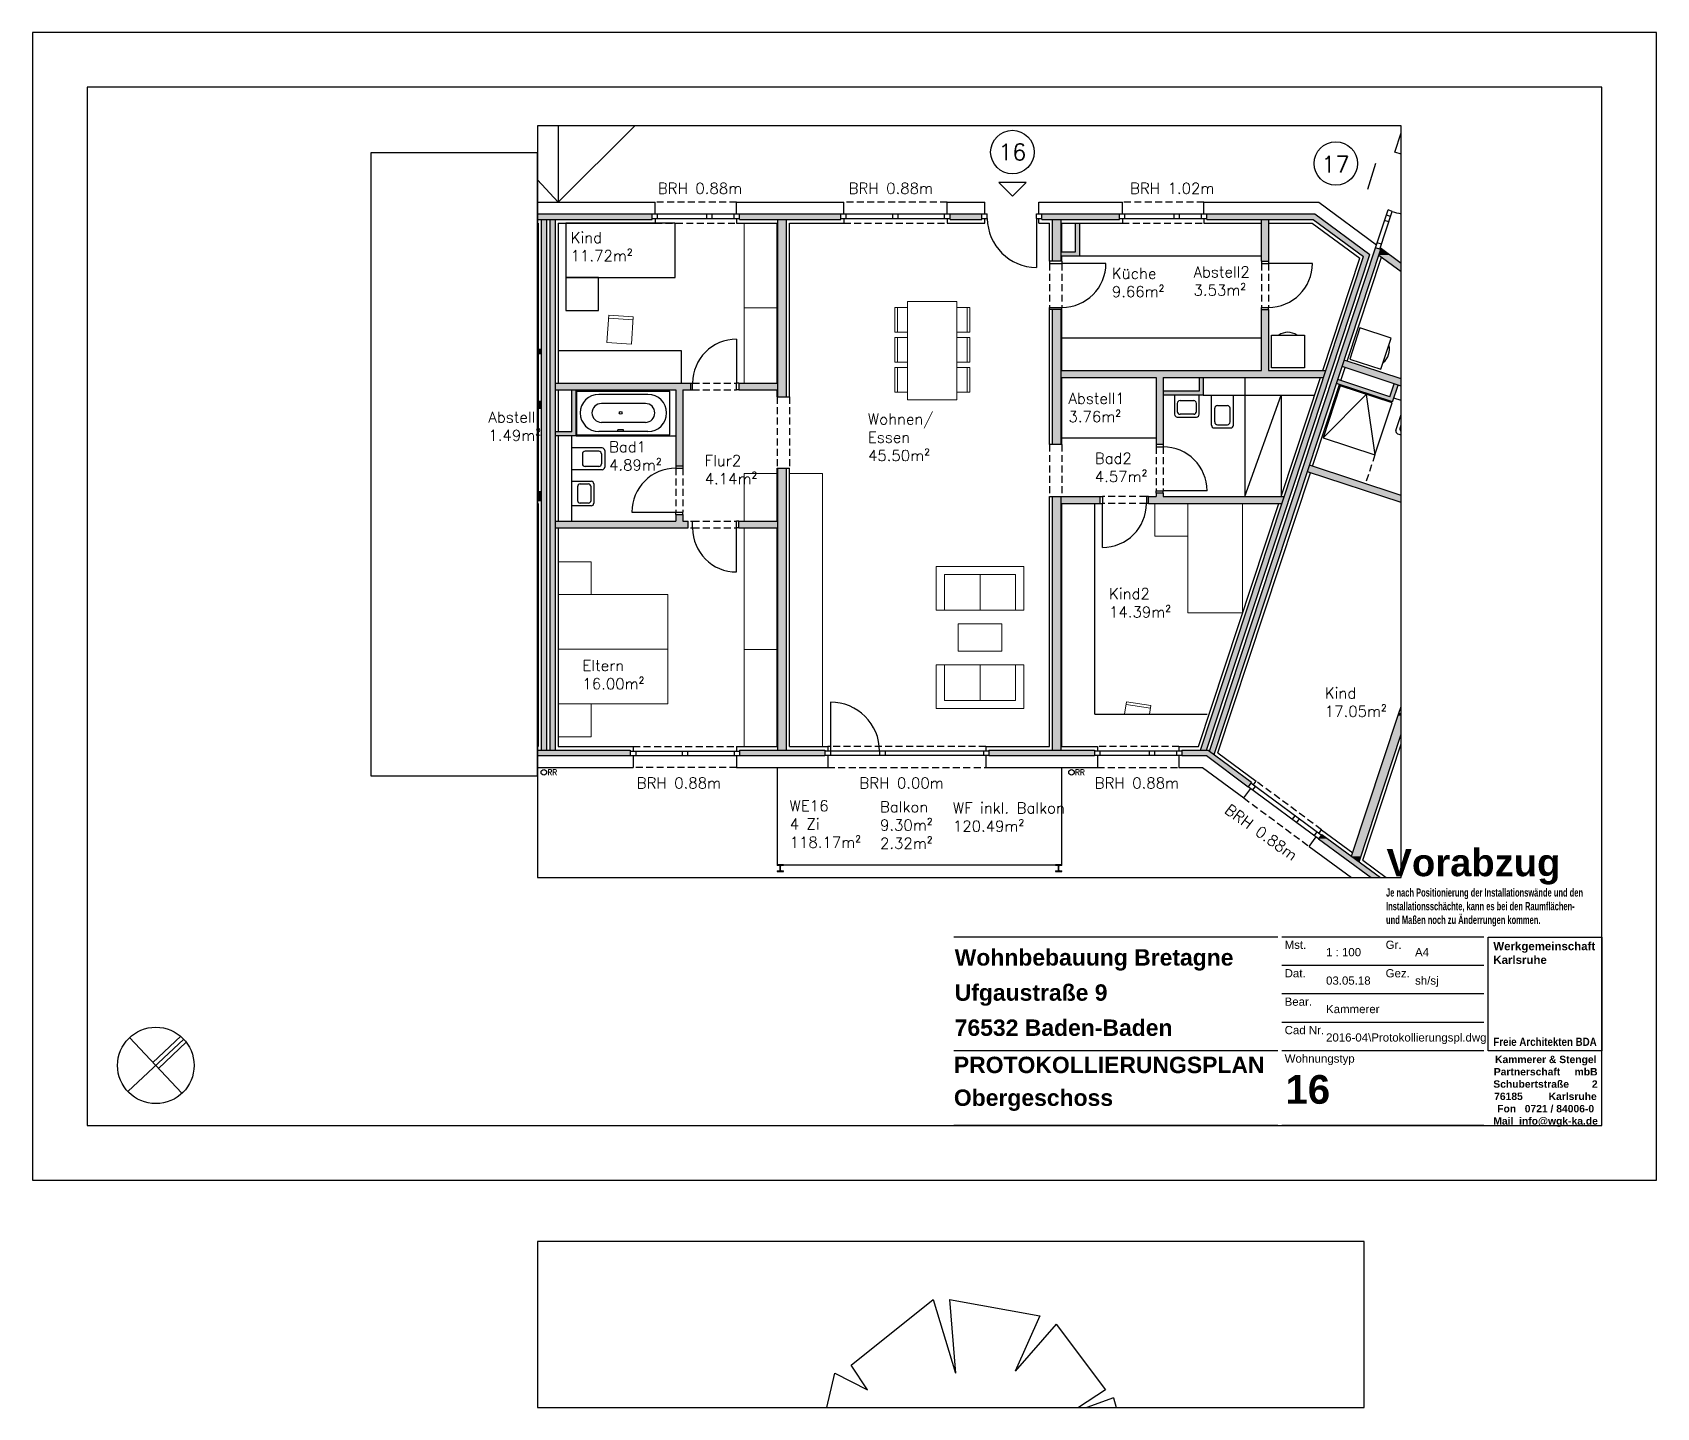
# Model space of a CAD drawing. Header units: metres. Extents: x -2868 to -29, y -3488 to 308.
# Drawn here: x -325.9 to -28.9, y 56.2 to 307.7 of the extents above; entities outside this region: 1.
import ezdxf

# ---------------------------------------------------------------- set-up
doc = ezdxf.new("R2010")
doc.units = ezdxf.units.M
doc.header["$LTSCALE"] = 0.02
doc.header["$XCLIPFRAME"] = 2
doc.linetypes.add('AUSGEZOGEN', pattern=[0])
doc.linetypes.add('VERDECKT', pattern=[9.525, 6.35, -3.175])
for name, color, linetype in [('A--Layout-PLANKOPF', 7, 'AUSGEZOGEN'), ('A-Grundriss - Ansichtskante', 5, 'AUSGEZOGEN'), ('A-Grundriss - Bad', 4, 'AUSGEZOGEN'), ('A-Grundriss - Dämmung', 2, 'Continuous'), ('A-Grundriss - Fenster', 252, 'AUSGEZOGEN'), ('A-Grundriss - Fenster Sturz', 4, 'VERDECKT'), ('A-Grundriss - Küche', 4, 'AUSGEZOGEN'), ('A-Grundriss - Möbel', 252, 'AUSGEZOGEN'), ('A-Grundriss - Regenleitungen', 4, 'Continuous'), ('A-Grundriss - Regenleitungen Beschrif', 4, 'Continuous'), ('A-Grundriss - Sichtkante verdeckt', 7, 'VERDECKT'), ('A-Grundriss - Stützen-Laubengang', 3, 'AUSGEZOGEN'), ('A-Grundriss - Türen', 2, 'AUSGEZOGEN'), ('A-Grundriss - Wand', 3, 'AUSGEZOGEN'), ('A-Layout-Text', 250, 'Continuous'), ('A-Schraffur - Holzbau', 21, 'Continuous'), ('A-Schraffur - Trockenbau', 254, 'Continuous'), ('A-Text BRH', 4, 'Continuous'), ('A-Text Wohnfl', 4, 'Continuous'), ('A-Text Wohnungsnummer', 4, 'Continuous'), ('B-SY_V-GRANL_BAUM', 7, 'Continuous'), ('vermarktung-logo1_1_0', 7, 'Continuous')]:
    doc.layers.add(name, color=color, linetype=linetype)
doc.layers.add('A-Afenster', color=80, linetype='Continuous', plot=False)
doc.styles.add('Arial', font='arial.ttf')
doc.styles.add('ARIAL-FETT', font='arialbd.ttf', dxfattribs={"width": 0.6})
doc.styles.add('Romans', font='Romans.shx')
picture_1 = doc.add_image_def('image1.png', size_in_pixel=(4513, 4513))

msp = doc.modelspace()

# ---------------------------------------------------------------- texts
at = {"layer": 'A--Layout-PLANKOPF', "color": 10, "style": 'ARIAL-FETT'}
msp.add_text('Vorabzug', height=5, dxfattribs=at).set_placement((-78.27, 153.38))
at = {"layer": 'A--Layout-PLANKOPF', "color": 2, "style": 'ARIAL-FETT'}
for s, p in [('Wohnbebauung Bretagne', (-157.23, 137.03)), ('Ufgaustraße 9', (-157.23, 130.6)), ('76532 Baden-Baden', (-157.23, 124.17)), ('PROTOKOLLIERUNGSPLAN', (-157.38, 117.36)), ('Obergeschoss', (-157.38, 111.36))]:
    msp.add_text(s, height=3, dxfattribs=at).set_placement(p)
at = {"layer": 'A--Layout-PLANKOPF', "style": 'Arial'}
for s, p in [('Mst.', (-96.89, 140.09, -21.79)), ('1 : 100', (-89.32, 138.74, -21.79)), ('Gr.', (-78.42, 140.09, -21.79)), ('A4', (-73.04, 138.74, -21.79)), ('Dat.', (-96.89, 134.88, -21.79)), ('03.05.18', (-89.32, 133.54, -21.79)), ('Gez.', (-78.42, 134.88, -21.79)), ('sh/sj', (-73.04, 133.54, -21.79)), ('Bear.', (-96.89, 129.68, -21.79)), ('Kammerer', (-89.32, 128.33, -21.79)), ('Cad Nr.', (-96.89, 124.48, -21.79)), ('2016-04\\Protokollierungspl.dwg', (-89.32, 123.13, -21.79)), ('Wohnungstyp', (-96.89, 119.27, -21.79))]:
    msp.add_text(s, height=1.5, dxfattribs=at).set_placement(p)
at = {"layer": 'A--Layout-PLANKOPF', "color": 6, "style": 'ARIAL-FETT'}
msp.add_text('16', height=5.25, dxfattribs=at).set_placement((-96.73, 111.75, -21.79))
at = {"layer": 'A--Layout-PLANKOPF', "color": 10, "insert": (-78.35, 151.15), "char_height": 1.5, "attachment_point": 1, "style": 'ARIAL-FETT'}
msp.add_mtext_dynamic_manual_height_columns('Je nach Positionierung der Installationswände und den Installationsschächte, kann es bei den Raumflächen- und Maßen noch zu Änderrungen kommen.', width=33.8683, gutter_width=1.25, heights=[0], dxfattribs=at)
at = {"layer": 'A-Grundriss - Regenleitungen Beschrif', "ltscale": 10, "char_height": 1, "attachment_point": 1, "style": 'Romans'}
for insert in [(-232.4, 172.88), (-135.91, 172.88)]:
    msp.add_mtext_dynamic_manual_height_columns(' RR', width=3.3379, gutter_width=12.5, heights=[0], dxfattribs=dict(at, insert=insert))
at = {"layer": 'A-Text BRH', "ltscale": 10, "char_height": 2, "attachment_point": 1, "style": 'Romans'}
for s, insert in [('BRH 0.88m', (-211.51, 280.24)), ('BRH 0.88m', (-176.62, 280.24)), ('BRH 1.02m', (-125.16, 280.24)), ('BRH 0.88m', (-215.38, 171.44)), ('BRH 0.00m', (-174.65, 171.44)), ('BRH 0.88m', (-131.62, 171.44))]:
    msp.add_mtext_dynamic_manual_height_columns(s, width=17.7706, gutter_width=12.5, heights=[0], dxfattribs=dict(at, insert=insert))
at = {"layer": 'A-Text BRH', "ltscale": 10, "insert": (-106.85, 166.72), "char_height": 2, "attachment_point": 1, "rotation": 324.3113, "style": 'Romans'}
msp.add_mtext_dynamic_manual_height_columns('BRH 0.88m', width=17.7706, gutter_width=12.5, heights=[0], dxfattribs=at)
at = {"layer": 'A-Text Wohnfl', "ltscale": 10, "char_height": 2, "attachment_point": 1, "style": 'Romans'}
for s, insert in [('\\A1;Kind\\P11.72m²', (-227.46, 271.23)), ('\\A1;Küche\\P9.66m²', (-128.49, 264.67)), ('\\A1;Abstell2\\P3.53m²', (-113.55, 264.94)), ('\\A1;Abstell1\\P3.76m²', (-136.42, 241.8)), ('\\A1;Abstell\\P1.49m²', (-242.5, 238.37)), ('\\A1;Wohnen/\\PEssen\\P45.50m²', (-173.09, 238.02)), ('\\A1;Bad1\\P4.89m²', (-220.44, 232.94)), ('\\A1;Flur2\\P4.14m²', (-202.95, 230.43)), ('\\A1;Bad2\\P4.57m²', (-131.61, 230.84)), ('\\A1;Kind2\\P14.39m²', (-129, 206.06)), ('\\A1;Eltern\\P16.00m²', (-225.31, 192.93)), ('\\A1;Kind\\P17.05m²', (-89.54, 187.89)), ('\\A1;Balkon\\P9.30m²\\P2.32m²', (-170.89, 167.07)), ('\\A1;WF inkl. Balkon\\P120.49m²', (-157.56, 166.87))]:
    msp.add_mtext_dynamic_manual_height_columns(s, width=22.934, gutter_width=12.5, heights=[0], dxfattribs=dict(at, insert=insert))
at = {"layer": 'A-Text Wohnungsnummer', "ltscale": 10, "style": 'Romans'}
for s, width, insert, char_height, attachment_point in [('16', 2.5, (-146.69, 285.87), 3, 5), ('17', 2.5, (-87.6, 283.63), 3, 5), ('\\A1;WE16\\P4 Zi\\P118.17m²', 22.934, (-187.41, 167.26), 2, 1)]:
    msp.add_mtext_dynamic_manual_height_columns(s, width=width, gutter_width=12.5, heights=[0], dxfattribs=dict(at, insert=insert, char_height=char_height, attachment_point=attachment_point))

# ---------------------------------------------------------------- blocks, each defined once
blk = doc.blocks.new('*E3')
at = {"layer": 'B-SY_V-GRANL_BAUM'}
for p, q in [((4.45, 7.77), (19.45, 19.77)), ((19.45, 19.77), (23.57, 6.27)), ((22.45, 19.77), (38.95, 16.77)), ((22.45, 19.77), (23.57, 6.27)), ((38.95, 16.77), (34.45, 6.65)), ((41.95, 15.27), (34.45, 6.65)), ((41.95, 15.27), (50.95, 3.27)), ((0, 0), (1.45, 6.27)), ((1.45, 6.27), (7.45, 3.27)), ((7.45, 3.27), (4.45, 7.77)), ((50.95, 3.27), (46.04, 0)), ((52.45, 1.77), (47.58, 0)), ((52.45, 1.77), (52.95, 0))]:
    blk.add_line(p, q, dxfattribs=at)
blk = doc.blocks.new('kopf (mbr)')
at = {"color": 7}
blk.add_line((-37.75, 10), (-10, 10), dxfattribs=at)
at = {"color": 2}
blk.add_lwpolyline([(-37.75, 56), (-10, 56), (-10, 28.25), (-37.75, 28.25)], close=True, dxfattribs=at)
at = {"color": 2, "insert": (-36.46, 54.79), "char_height": 2, "width": 25.2066, "attachment_point": 1, "style": 'ARIAL-FETT'}
blk.add_mtext('{\\W1;Werkgemeinschaft Karlsruhe \\P\\P\\P\\P\\P\\P\\W0.85;Freie Architekten BDA}', dxfattribs=at)
at = {"color": 252, "insert": (-36.5, 27.05), "char_height": 1.8, "width": 25.2921, "attachment_point": 1, "style": 'ARIAL-FETT'}
blk.add_mtext('\\pi0.45859;{\\W1;Kammerer & Stengel \\P\\pi0.15348;Partnerschaft     mbB \\P\\pi0.038063;Schubertstraße        2 \\P\\pi0.23636;76185         Karlsruhe \\P\\pi0.98963;Fon   0721 / 84006-0 \\P\\pi0.028854;Mail  info@wgk-ka.de}', dxfattribs=at)
blk = doc.blocks.new('Zeichnung_1_1', base_point=(0.5, 0.72))
at = {"layer": 'vermarktung-logo1_1_0'}
image = blk.add_image(picture_1, insert=(0.5, 0.72), size_in_units=(1.759, 1.759), dxfattribs=at)
image.set_boundary_path([(-0.5, -0.5), (4512.5, 4512.5)])

# ---------------------------------------------------------------- hatches: boundary and pattern name
at = {"layer": 'A-Schraffur - Holzbau', "ltscale": 10}
h = msp.add_hatch(color=5, dxfattribs=at)
h.dxf.hatch_style = 1
h.paths.add_polyline_path([(-231.87, 273.54), (-232.87, 273.54), (-232.87, 176.44), (-231.87, 176.44)])
h = msp.add_hatch(color=5, dxfattribs=at)
h.dxf.hatch_style = 1
h.paths.add_polyline_path([(-230.27, 273.54), (-231.27, 273.54), (-231.27, 176.44), (-230.27, 176.44)])
h = msp.add_hatch(color=5, dxfattribs=at)
h.dxf.hatch_style = 1
h.paths.add_polyline_path([(-178.07, 274.54), (-196.57, 274.54), (-196.57, 273.54), (-178.07, 273.54)])
h = msp.add_hatch(color=5, dxfattribs=at)
h.dxf.hatch_style = 1
h.paths.add_polyline_path([(-187.97, 273.54), (-189.57, 273.54), (-189.57, 241.09), (-187.97, 241.09)])
h = msp.add_hatch(color=5, dxfattribs=at)
h.dxf.hatch_style = 1
h.paths.add_polyline_path([(-152.27, 274.54), (-158.07, 274.54), (-158.07, 273.54), (-152.27, 273.54)])
h = msp.add_hatch(color=5, dxfattribs=at)
h.dxf.hatch_style = 1
h.paths.add_polyline_path([(-127.12, 274.54), (-141.27, 274.54), (-141.27, 273.54), (-127.12, 273.54)])
h = msp.add_hatch(color=5, dxfattribs=at)
h.dxf.hatch_style = 1
h.paths.add_polyline_path([(-137.77, 273.54), (-139.37, 273.54), (-139.37, 265.89), (-137.77, 265.89)])
h = msp.add_hatch(color=5, dxfattribs=at)
h.dxf.hatch_style = 1
h.paths.add_polyline_path([(-91.34, 274.54), (-111.12, 274.54), (-111.12, 273.54), (-91.67, 273.54), (-82.48, 266.74), (-112.25, 176.44), (-111.2, 176.44), (-81.3, 267.11)])
h = msp.add_hatch(color=5, dxfattribs=at)
h.dxf.hatch_style = 1
h.paths.add_polyline_path([(-79.32, 268.02), (-80.27, 268.33), (-110.63, 176.25), (-109.78, 175.62)])
h = msp.add_hatch(color=5, dxfattribs=at)
h.dxf.hatch_style = 1
h.paths.add_polyline_path([(-137.77, 257.04), (-139.37, 257.04), (-139.37, 232.34), (-137.77, 232.34)])
h = msp.add_hatch(color=5, dxfattribs=at)
h.dxf.hatch_style = 1
h.paths.add_polyline_path([(-187.97, 228.04), (-189.57, 228.04), (-189.57, 176.44), (-187.97, 176.44)])
h = msp.add_hatch(color=5, dxfattribs=at)
h.dxf.hatch_style = 1
h.paths.add_polyline_path([(-137.77, 222.84), (-139.37, 222.84), (-139.37, 176.44), (-137.77, 176.44)])
h = msp.add_hatch(color=5, dxfattribs=at)
h.dxf.hatch_style = 1
h.paths.add_polyline_path([(-180.97, 176.44), (-196.57, 176.44), (-196.57, 175.44), (-180.97, 175.44)])
h = msp.add_hatch(color=5, dxfattribs=at)
h.dxf.hatch_style = 1
h.paths.add_polyline_path([(-131.67, 176.44), (-150.97, 176.44), (-150.97, 175.44), (-131.67, 175.44)])
h = msp.add_hatch(color=5, dxfattribs=at)
h.dxf.hatch_style = 1
h.paths.add_polyline_path([(-110.88, 176.44), (-115.67, 176.44), (-115.67, 175.44), (-111.21, 175.44), (-103.54, 169.76), (-102.94, 170.56)])
at = {"layer": 'A-Schraffur - Trockenbau', "ltscale": 10}
h = msp.add_hatch(color=5, dxfattribs=at)
h.dxf.hatch_style = 1
h.paths.add_polyline_path([(-99.87, 273.54), (-101.12, 273.54), (-101.12, 265.89), (-99.87, 265.89)])
h = msp.add_hatch(color=5, dxfattribs=at)
h.dxf.hatch_style = 1
h.paths.add_polyline_path([(-134.37, 272.89), (-135.12, 272.89), (-135.12, 267.64), (-137.77, 267.64), (-137.77, 266.89), (-134.37, 266.89)])
h = msp.add_hatch(color=5, dxfattribs=at)
h.dxf.hatch_style = 1
h.paths.add_polyline_path([(-89.35, 245.89), (-99.87, 245.89), (-99.87, 257.04), (-101.12, 257.04), (-101.12, 245.89), (-137.77, 245.89), (-137.77, 244.64), (-120.37, 244.64), (-120.37, 232.34), (-119.12, 232.34), (-119.12, 244.64), (-89.76, 244.64)])
h = msp.add_hatch(color=5, dxfattribs=at)
h.dxf.hatch_style = 1
h.paths.add_polyline_path([(-205.57, 243.59), (-230.27, 243.59), (-230.27, 242.34), (-208.22, 242.34), (-208.22, 228.44), (-206.97, 228.44), (-206.97, 242.34), (-205.57, 242.34)])
h = msp.add_hatch(color=5, dxfattribs=at)
h.dxf.hatch_style = 1
h.paths.add_polyline_path([(-189.57, 243.59), (-196.72, 243.59), (-196.72, 242.34), (-189.57, 242.34)])
h = msp.add_hatch(color=5, dxfattribs=at)
h.dxf.hatch_style = 1
h.paths.add_polyline_path([(-111.77, 244.64), (-112.52, 244.64), (-112.52, 242.14), (-119.12, 242.14), (-119.12, 241.39), (-111.77, 241.39)])
h = msp.add_hatch(color=5, dxfattribs=at)
h.dxf.hatch_style = 1
h.paths.add_polyline_path([(-76.13, 243.24), (-76.84, 243.47), (-77.63, 241.1), (-87.16, 244.24), (-87.39, 243.53), (-77.15, 240.15)])
h = msp.add_hatch(color=5, dxfattribs=at)
h.dxf.hatch_style = 1
h.paths.add_polyline_path([(-226.47, 242.34), (-227.22, 242.34), (-227.22, 234.69), (-230.27, 234.69), (-230.27, 233.94), (-226.47, 233.94)])
h = msp.add_hatch(color=5, dxfattribs=at)
h.dxf.hatch_style = 1
h.paths.add_polyline_path([(-130.62, 222.84), (-137.77, 222.84), (-137.77, 221.59), (-130.62, 221.59)])
h = msp.add_hatch(color=5, dxfattribs=at)
h.dxf.hatch_style = 1
h.paths.add_polyline_path([(-96.95, 222.84), (-119.12, 222.84), (-119.12, 223.49), (-120.37, 223.49), (-120.37, 222.84), (-121.77, 222.84), (-121.77, 221.59), (-97.37, 221.59)])
h = msp.add_hatch(color=5, dxfattribs=at)
h.dxf.hatch_style = 1
h.paths.add_polyline_path([(-205.97, 218.34), (-206.97, 218.34), (-206.97, 219.59), (-208.22, 219.59), (-208.22, 218.34), (-230.27, 218.34), (-230.27, 217.09), (-205.97, 217.09)])
h = msp.add_hatch(color=5, dxfattribs=at)
h.dxf.hatch_style = 1
h.paths.add_polyline_path([(-189.57, 218.34), (-196.72, 218.34), (-196.72, 217.09), (-189.57, 217.09)])
at = {"layer": 'A-Text Wohnungsnummer', "ltscale": 10}
h = msp.add_hatch(dxfattribs=at)
h.set_pattern_fill('ANGLE', color=256, angle=-17.1497)
h.set_pattern_definition([(342.8503, (-5663.67, 945.264), (20.59665, 66.7443), [50.8, -19.05]), (72.8503, (-5663.67, 945.264), (-66.7443, 20.59665), [50.8, -19.05])])
h.paths.add_polyline_path([(-78.63, 280.67), (-80.28, 283.79), (-81.75, 279.02)])
h = msp.add_hatch(dxfattribs=at)
h.set_pattern_fill('ANGLE', color=256, angle=-90)
h.set_pattern_definition([(270, (-1158.485, 5810.496), (69.85, -2e-15), [50.8, -19.05]), (360, (-1158.485, 5810.496), (6e-15, 69.85), [50.8, -19.05])])
h.paths.add_polyline_path([(-146.67, 277.81), (-144.17, 280.31), (-149.17, 280.31)])

# ---------------------------------------------------------------- linework, layer by layer
at = {"layer": 'A--Layout-PLANKOPF'}
for p, q in [((-98.13, 142.25), (-157.38, 142.25)), ((-60.45, 142.25), (-97.38, 142.25)), ((-60.45, 137.05), (-97.38, 137.05)), ((-60.45, 131.84), (-97.38, 131.84)), ((-60.45, 126.64), (-97.38, 126.64)), ((-98.13, 121.44), (-157.38, 121.44)), ((-60.45, 121.44), (-97.38, 121.44)), ((-98.13, 107.75), (-157.38, 107.75)), ((-60.45, 107.75), (-97.38, 107.75))]:
    msp.add_line(p, q, dxfattribs=at)
at = {"layer": 'A-Afenster'}
for points in [[(-325.88, 307.75), (-325.88, 97.75), (-28.88, 97.75), (-28.88, 307.75)], [(-315.88, 297.75), (-315.88, 107.75), (-38.88, 107.75), (-38.88, 297.75)]]:
    msp.add_lwpolyline(points, close=True, dxfattribs=at)
at = {"layer": 'A-Afenster', "linetype": 'Continuous'}
for points in [[(-233.51, 153.13), (-75.59, 153.13), (-75.59, 290.67), (-233.51, 290.67)], [(-264.02, 171.77), (-233.51, 171.77), (-233.51, 285.75), (-264.02, 285.75)], [(-233.51, 56.17), (-82.37, 56.17), (-82.37, 86.54), (-233.51, 86.54)]]:
    msp.add_lwpolyline(points, close=True, dxfattribs=at)
at = {"layer": 'A-Grundriss - Ansichtskante', "ltscale": 10}
for p, q in [((-229.72, 290.67), (-229.72, 276.69)), ((-229.72, 276.69), (-215.74, 290.67)), ((-233.51, 280.78), (-229.72, 276.69))]:
    msp.add_line(p, q, dxfattribs=at)
msp.add_lwpolyline([(-189.72, 173.29), (-189.72, 155.44), (-137.62, 155.44), (-137.62, 173.29)], dxfattribs=at)
at = {"layer": 'A-Grundriss - Bad', "ltscale": 10}
for p, q in [((-104.17, 244.64), (-104.17, 222.84)), ((-226.32, 234.14), (-226.32, 242.14)), ((-226.32, 242.14), (-209.32, 242.14)), ((-213.32, 241.54), (-222.32, 241.54)), ((-209.32, 234.14), (-209.32, 242.14)), ((-117.02, 241.39), (-117.02, 237.89)), ((-112.52, 237.89), (-112.52, 241.39)), ((-111.77, 241.39), (-91.42, 241.39)), ((-110.27, 235.89), (-110.27, 241.39)), ((-106.27, 235.89), (-106.27, 241.39)), ((-75.59, 240.42), (-76.91, 240.86)), ((-213.79, 239.85), (-221.84, 239.85)), ((-116.52, 239.89), (-116.52, 238.39)), ((-116.02, 240.39), (-113.52, 240.39)), ((-113.52, 237.89), (-116.02, 237.89)), ((-113.02, 238.39), (-113.02, 239.89)), ((-109.67, 236.49), (-109.67, 238.99)), ((-109.17, 239.49), (-107.37, 239.49)), ((-106.87, 236.49), (-106.87, 238.99)), ((-76.55, 234.95), (-75.59, 237.87)), ((-213.32, 234.74), (-222.32, 234.74)), ((-213.79, 236.42), (-221.84, 236.42)), ((-218.82, 234.74), (-218.82, 235.04)), ((-217.82, 235.04), (-218.82, 235.04)), ((-217.82, 234.74), (-217.82, 235.04)), ((-116.52, 237.39), (-113.02, 237.39)), ((-109.77, 235.39), (-106.77, 235.39)), ((-109.17, 235.99), (-107.37, 235.99)), ((-75.79, 235.33), (-75.59, 235.95)), ((-227.22, 218.34), (-227.22, 233.94)), ((-221.72, 231.74), (-227.22, 231.74)), ((-226.47, 233.94), (-208.22, 233.94)), ((-226.32, 234.14), (-209.32, 234.14)), ((-76.23, 234.32), (-75.59, 234.11)), ((-225.32, 230.64), (-225.32, 228.84)), ((-222.32, 231.14), (-224.82, 231.14)), ((-221.82, 230.64), (-221.82, 228.84)), ((-221.22, 231.24), (-221.22, 228.24)), ((-221.72, 227.74), (-227.22, 227.74)), ((-222.32, 228.34), (-224.82, 228.34)), ((-227.22, 225.64), (-223.72, 225.64)), ((-226.22, 224.64), (-226.22, 222.14)), ((-225.72, 225.14), (-224.22, 225.14)), ((-223.72, 222.14), (-223.72, 224.64)), ((-223.22, 225.14), (-223.22, 221.64)), ((-223.72, 221.14), (-227.22, 221.14)), ((-224.22, 221.64), (-225.72, 221.64))]:
    msp.add_line(p, q, dxfattribs=at)
at = {"layer": 'A-Grundriss - Bad', "linetype": 'VERDECKT', "ltscale": 10}
msp.add_line((-80.38, 230.47), (-82.12, 225.2), dxfattribs=at)
at = {"layer": 'A-Grundriss - Bad', "ltscale": 10}
for points in [[(-83.11, 253.7), (-84.99, 248), (-79.29, 246.12), (-77.41, 251.82)], [(-89.87, 233.61), (-80.38, 230.47), (-77.25, 239.97), (-86.74, 243.1)]]:
    msp.add_lwpolyline(points, close=True, dxfattribs=at)
at = {"layer": 'A-Grundriss - Bad', "linetype": 'Continuous', "ltscale": 10}
msp.add_lwpolyline([(-93.29, 246.39), (-99.29, 246.39), (-99.29, 252.39), (-93.29, 252.39)], close=True, dxfattribs=at)
at = {"layer": 'A-Grundriss - Bad', "ltscale": 10}
for points in [[(-104.17, 222.84), (-97.53, 241.39), (-97.53, 222.84)], [(-89.87, 233.61), (-81.99, 241.54), (-80.38, 230.47)]]:
    msp.add_lwpolyline(points, dxfattribs=at)
msp.add_circle((-218.32, 238.14), 0.25, dxfattribs=at)
at = {"layer": 'A-Grundriss - Bad', "linetype": 'Continuous', "ltscale": 10}
msp.add_arc((-96.29, 249.89), 3, 56.4427, 123.5573, dxfattribs=at)
at = {"layer": 'A-Grundriss - Bad', "ltscale": 10}
for centre, radius, start, end in [((-80.72, 249.75), 3, 308.1927, 15.3073), ((-222.32, 238.14), 3.4, 90, 180), ((-213.32, 238.14), 3.4, 360, 90), ((-222.32, 238.14), 3.4, 180, 270), ((-221.84, 238.14), 1.72, 90, 180), ((-221.84, 238.14), 1.72, 180, 270), ((-213.79, 238.14), 1.72, 360, 90), ((-213.79, 238.14), 1.72, 270, 0), ((-213.32, 238.14), 3.4, 270, 0), ((-116.52, 237.89), 0.5, 180, 270), ((-116.02, 239.89), 0.5, 90, 180), ((-116.02, 238.39), 0.5, 180, 270), ((-113.52, 239.89), 0.5, 0, 90), ((-113.52, 238.39), 0.5, 270, 0), ((-113.02, 237.89), 0.5, 270, 0), ((-109.17, 238.99), 0.5, 90, 180), ((-107.37, 238.99), 0.5, 0, 90), ((-109.77, 235.89), 0.5, 180, 270), ((-109.17, 236.49), 0.5, 180, 270), ((-107.37, 236.49), 0.5, 270, 0), ((-106.77, 235.89), 0.5, 270, 0), ((-76.07, 234.79), 0.5, 161.75, 251.75), ((-75.32, 235.18), 0.5, 161.75, 237.2174), ((-221.72, 231.24), 0.5, 0, 90), ((-224.82, 230.64), 0.5, 90, 180), ((-224.82, 228.84), 0.5, 180, 270), ((-222.32, 230.64), 0.5, 0, 90), ((-222.32, 228.84), 0.5, 270, 0), ((-221.72, 228.24), 0.5, 270, 0), ((-225.72, 224.64), 0.5, 90, 180), ((-224.22, 224.64), 0.5, 0, 90), ((-223.72, 225.14), 0.5, 0, 90), ((-225.72, 222.14), 0.5, 180, 270), ((-224.22, 222.14), 0.5, 270, 0), ((-223.72, 221.64), 0.5, 270, 0)]:
    msp.add_arc(centre, radius, start, end, dxfattribs=at)
at = {"layer": 'A-Grundriss - Dämmung', "ltscale": 10}
for p, q in [((-76.75, 285.87), (-75.59, 289.39)), ((-75.59, 285.49), (-76.75, 285.87)), ((-233.51, 276.69), (-212.02, 276.69)), ((-212.02, 274.54), (-212.02, 276.69)), ((-197.12, 276.69), (-177.52, 276.69)), ((-197.12, 274.54), (-197.12, 276.69)), ((-177.52, 274.54), (-177.52, 276.69)), ((-158.62, 276.69), (-151.72, 276.69)), ((-158.62, 274.54), (-158.62, 276.69)), ((-151.72, 274.54), (-151.72, 276.69)), ((-141.82, 276.69), (-126.57, 276.69)), ((-141.82, 274.54), (-141.82, 276.69)), ((-126.57, 274.54), (-126.57, 276.69)), ((-111.67, 276.69), (-90.63, 276.69)), ((-111.67, 274.54), (-111.67, 276.69)), ((-90.63, 276.69), (-80.08, 268.88)), ((-212.02, 273.74), (-212.02, 272.89)), ((-197.12, 273.74), (-197.12, 272.89)), ((-177.52, 273.74), (-177.52, 272.89)), ((-158.62, 273.74), (-158.62, 272.89)), ((-151.72, 272.89), (-151.72, 273.74)), ((-141.82, 272.89), (-141.82, 273.74)), ((-126.57, 273.74), (-126.57, 272.89)), ((-111.67, 273.74), (-111.67, 272.89)), ((-233.51, 272.89), (-233.42, 272.89)), ((-233.42, 272.89), (-233.42, 249.79)), ((-229.72, 272.89), (-212.02, 272.89)), ((-229.72, 272.89), (-229.72, 243.59)), ((-197.12, 272.89), (-189.72, 272.89)), ((-189.72, 243.59), (-189.72, 272.89)), ((-187.42, 241.09), (-187.42, 272.89)), ((-187.42, 272.89), (-177.52, 272.89)), ((-158.62, 272.89), (-151.72, 272.89)), ((-141.82, 272.89), (-139.92, 272.89)), ((-139.92, 265.89), (-139.92, 272.89)), ((-137.62, 267.64), (-137.62, 272.89)), ((-137.62, 272.89), (-126.57, 272.89)), ((-111.67, 272.89), (-101.12, 272.89)), ((-99.87, 272.89), (-91.88, 272.89)), ((-91.88, 272.89), (-83.16, 266.43)), ((-139.37, 265.89), (-139.92, 265.89)), ((-137.62, 265.89), (-137.77, 265.89)), ((-137.62, 265.89), (-137.62, 266.89)), ((-89.93, 245.89), (-83.16, 266.43)), ((-85.46, 247.63), (-79.18, 266.66)), ((-139.92, 232.34), (-139.92, 257.04)), ((-139.37, 257.04), (-139.92, 257.04)), ((-137.62, 257.04), (-137.77, 257.04)), ((-137.62, 245.89), (-137.62, 257.04)), ((-233.42, 249.04), (-233.42, 240.29)), ((-137.62, 232.34), (-137.62, 244.64)), ((-97.53, 222.84), (-90.34, 244.64)), ((-86.63, 244.07), (-85.85, 246.44)), ((-229.72, 242.34), (-229.72, 234.69)), ((-189.72, 241.09), (-189.72, 242.34)), ((-189.72, 241.09), (-189.57, 241.09)), ((-187.97, 241.09), (-187.42, 241.09)), ((-91.8, 228.4), (-86.87, 243.36)), ((-233.42, 239.04), (-233.42, 223.89)), ((-229.72, 233.94), (-229.72, 218.34)), ((-139.37, 232.34), (-139.92, 232.34)), ((-137.62, 232.34), (-137.77, 232.34)), ((-189.72, 218.34), (-189.72, 228.04)), ((-189.72, 228.04), (-189.57, 228.04)), ((-187.97, 228.04), (-187.42, 228.04)), ((-187.42, 177.09), (-187.42, 228.04)), ((-109.1, 175.93), (-92.19, 227.21)), ((-233.51, 223.89), (-233.42, 223.89)), ((-139.92, 177.09), (-139.92, 222.84)), ((-139.92, 222.84), (-139.37, 222.84)), ((-233.51, 221.59), (-233.42, 221.59)), ((-233.42, 221.59), (-233.42, 177.09)), ((-137.62, 177.09), (-137.62, 221.59)), ((-112.62, 177.09), (-97.94, 221.59)), ((-229.72, 217.09), (-229.72, 177.09)), ((-189.72, 177.09), (-189.72, 217.09)), ((-233.51, 177.09), (-233.42, 177.09)), ((-229.72, 177.09), (-216.02, 177.09)), ((-216.02, 177.09), (-216.02, 176.24)), ((-216.02, 175.44), (-216.02, 173.29)), ((-197.12, 177.09), (-189.72, 177.09)), ((-197.12, 177.09), (-197.12, 176.24)), ((-197.12, 175.44), (-197.12, 173.29)), ((-187.42, 177.09), (-180.42, 177.09)), ((-180.42, 177.09), (-180.42, 176.24)), ((-180.42, 175.44), (-180.42, 173.29)), ((-151.52, 177.09), (-139.92, 177.09)), ((-151.52, 177.09), (-151.52, 176.24)), ((-151.52, 175.44), (-151.52, 173.29)), ((-137.62, 177.09), (-131.12, 177.09)), ((-131.12, 177.09), (-131.12, 176.24)), ((-131.12, 175.44), (-131.12, 173.29)), ((-116.22, 177.09), (-112.62, 177.09)), ((-116.22, 177.09), (-116.22, 176.24)), ((-116.22, 175.44), (-116.22, 173.29)), ((-109.1, 175.93), (-102.12, 170.76)), ((-82.61, 156.32), (-75.59, 177.63)), ((-233.51, 173.29), (-216.02, 173.29)), ((-197.12, 173.29), (-180.42, 173.29)), ((-151.52, 173.29), (-131.12, 173.29)), ((-116.22, 173.29), (-111.92, 173.29)), ((-111.92, 173.29), (-104.38, 167.7)), ((-104.38, 167.7), (-103.1, 169.43)), ((-102.62, 170.07), (-102.12, 170.76)), ((-92.4, 158.84), (-91.12, 160.57)), ((-90.64, 161.21), (-90.14, 161.89)), ((-90.14, 161.89), (-84.43, 157.67)), ((-92.4, 158.84), (-84.69, 153.13)), ((-82.61, 156.32), (-78.3, 153.13))]:
    msp.add_line(p, q, dxfattribs=at)
at = {"layer": 'A-Grundriss - Fenster', "ltscale": 10}
for p, q in [((-212.57, 274.54), (-196.57, 274.54)), ((-212.57, 273.74), (-196.57, 273.74)), ((-211.57, 273.74), (-211.57, 274.54)), ((-202.57, 273.74), (-202.57, 274.54)), ((-201.57, 273.74), (-201.57, 274.54)), ((-197.57, 273.74), (-197.57, 274.54)), ((-178.07, 274.54), (-158.07, 274.54)), ((-178.07, 273.74), (-158.07, 273.74)), ((-177.07, 273.74), (-177.07, 274.54)), ((-168.57, 273.74), (-168.57, 274.54)), ((-167.57, 273.74), (-167.57, 274.54)), ((-159.07, 273.74), (-159.07, 274.54)), ((-127.12, 274.54), (-111.12, 274.54)), ((-127.12, 273.74), (-111.12, 273.74)), ((-126.12, 273.74), (-126.12, 274.54)), ((-117.12, 273.74), (-117.12, 274.54)), ((-116.12, 273.74), (-116.12, 274.54)), ((-112.12, 273.74), (-112.12, 274.54)), ((-179.97, 185.24), (-179.97, 176.24)), ((-216.57, 176.24), (-196.57, 176.24)), ((-216.57, 175.44), (-196.57, 175.44)), ((-215.57, 176.24), (-215.57, 175.44)), ((-207.07, 176.24), (-207.07, 175.44)), ((-206.07, 176.24), (-206.07, 175.44)), ((-197.57, 176.24), (-197.57, 175.44)), ((-150.97, 176.24), (-180.97, 176.24)), ((-150.97, 175.44), (-180.97, 175.44)), ((-179.97, 176.24), (-179.97, 175.44)), ((-170.97, 176.24), (-170.97, 175.44)), ((-169.97, 176.24), (-169.97, 175.44)), ((-151.97, 176.24), (-151.97, 175.44)), ((-115.67, 176.24), (-131.67, 176.24)), ((-115.67, 175.44), (-131.67, 175.44)), ((-130.67, 176.24), (-130.67, 175.44)), ((-121.67, 176.24), (-121.67, 175.44)), ((-120.67, 176.24), (-120.67, 175.44)), ((-116.67, 176.24), (-116.67, 175.44)), ((-90.68, 160.24), (-103.54, 169.76)), ((-90.2, 160.88), (-103.06, 170.4)), ((-102.26, 169.81), (-102.74, 169.16)), ((-95.02, 164.45), (-95.5, 163.81)), ((-94.22, 163.86), (-94.7, 163.21)), ((-91.01, 161.48), (-91.48, 160.83))]:
    msp.add_line(p, q, dxfattribs=at)
msp.add_arc((-179.97, 176.24), 9, 0, 90, dxfattribs=at)
at = {"layer": 'A-Grundriss - Fenster Sturz', "ltscale": 10}
for p, q in [((-197.12, 276.69), (-212.02, 276.69)), ((-158.62, 276.69), (-177.52, 276.69)), ((-111.67, 276.69), (-126.57, 276.69)), ((-212.02, 272.89), (-197.12, 272.89)), ((-177.52, 272.89), (-158.62, 272.89)), ((-126.57, 272.89), (-111.67, 272.89)), ((-216.02, 177.09), (-197.12, 177.09)), ((-151.52, 177.09), (-180.42, 177.09)), ((-116.22, 177.09), (-131.12, 177.09)), ((-197.12, 173.29), (-216.02, 173.29)), ((-180.42, 173.29), (-151.52, 173.29)), ((-131.12, 173.29), (-116.22, 173.29)), ((-90.14, 161.89), (-102.12, 170.76)), ((-104.38, 167.7), (-92.4, 158.84))]:
    msp.add_line(p, q, dxfattribs=at)
at = {"layer": 'A-Grundriss - Küche', "ltscale": 10}
for p, q in [((-134.37, 266.89), (-101.12, 266.89)), ((-137.54, 251.89), (-101.12, 251.89))]:
    msp.add_line(p, q, dxfattribs=at)
at = {"layer": 'A-Grundriss - Möbel', "linetype": 'Continuous', "lineweight": 18, "ltscale": 100}
for p, q in [((-195.72, 272.89), (-195.72, 257.39)), ((-165.84, 258.55), (-165.84, 240.55)), ((-165.84, 258.55), (-156.84, 258.55)), ((-156.84, 240.55), (-156.84, 258.55)), ((-220.51, 256.01), (-220.85, 251.03)), ((-220.54, 255.51), (-216.05, 255.2)), ((-216.02, 255.7), (-220.51, 256.01)), ((-216.36, 250.72), (-216.02, 255.7)), ((-195.72, 257.39), (-195.72, 243.59)), ((-195.72, 257.39), (-189.72, 257.39)), ((-168.2, 257.44), (-165.84, 257.44)), ((-168.2, 252.94), (-168.2, 257.44)), ((-167.7, 257.44), (-167.7, 252.94)), ((-154.48, 257.44), (-156.84, 257.44)), ((-154.98, 257.44), (-154.98, 252.94)), ((-154.48, 252.94), (-154.48, 257.44)), ((-165.84, 252.94), (-168.2, 252.94)), ((-156.84, 252.94), (-154.48, 252.94)), ((-220.85, 251.03), (-216.36, 250.72)), ((-168.2, 251.94), (-165.84, 251.94)), ((-168.2, 247.44), (-168.2, 251.94)), ((-167.7, 251.94), (-167.7, 247.44)), ((-154.48, 251.94), (-156.84, 251.94)), ((-154.98, 251.94), (-154.98, 247.44)), ((-154.48, 247.44), (-154.48, 251.94)), ((-165.84, 247.44), (-168.2, 247.44)), ((-156.84, 247.44), (-154.48, 247.44)), ((-168.2, 246.44), (-165.84, 246.44)), ((-168.2, 241.94), (-168.2, 246.44)), ((-167.7, 246.44), (-167.7, 241.94)), ((-154.48, 246.44), (-156.84, 246.44)), ((-154.98, 246.44), (-154.98, 241.94)), ((-154.48, 241.94), (-154.48, 246.44)), ((-165.84, 241.94), (-168.2, 241.94)), ((-156.84, 241.94), (-154.48, 241.94)), ((-165.84, 240.55), (-156.84, 240.55)), ((-195.72, 218.34), (-195.72, 227.04)), ((-195.72, 227.04), (-189.72, 227.04)), ((-187.42, 227.04), (-181.42, 227.04)), ((-181.42, 177.09), (-181.42, 227.04)), ((-195.72, 177.09), (-195.72, 217.09)), ((-160.59, 210.06), (-160.59, 202.06)), ((-144.59, 210.06), (-160.59, 210.06)), ((-146.09, 208.56), (-159.09, 208.56)), ((-159.09, 208.56), (-159.09, 202.06)), ((-159.09, 208.56), (-159.09, 202.06)), ((-152.59, 208.56), (-152.59, 202.06)), ((-146.09, 208.56), (-146.09, 202.06)), ((-144.59, 210.06), (-144.59, 202.06)), ((-144.59, 202.06), (-160.59, 202.06)), ((-156.59, 194.56), (-156.59, 199.56)), ((-148.59, 199.56), (-156.59, 199.56)), ((-148.59, 194.56), (-148.59, 199.56)), ((-195.72, 194.89), (-189.72, 194.89)), ((-148.59, 194.56), (-156.59, 194.56)), ((-144.59, 192.06), (-160.59, 192.06)), ((-160.59, 184.06), (-160.59, 192.06)), ((-159.09, 185.56), (-159.09, 192.06)), ((-159.09, 185.56), (-159.09, 192.06)), ((-152.59, 185.56), (-152.59, 192.06)), ((-146.09, 185.56), (-146.09, 192.06)), ((-144.59, 184.06), (-144.59, 192.06)), ((-146.09, 185.56), (-159.09, 185.56)), ((-126.15, 183.04), (-125.8, 185.29)), ((-121.43, 184.1), (-125.87, 184.8)), ((-125.8, 185.29), (-121.35, 184.6)), ((-121.35, 184.6), (-121.59, 183.04)), ((-144.59, 184.06), (-160.59, 184.06))]:
    msp.add_line(p, q, dxfattribs=at)
at = {"layer": 'A-Grundriss - Möbel', "ltscale": 10}
for p, q in [((-229.72, 249.59), (-207.27, 249.59)), ((-207.27, 249.59), (-207.27, 243.59)), ((-137.62, 233.59), (-120.37, 233.59)), ((-131.62, 211.54), (-131.62, 221.59)), ((-131.62, 183.04), (-131.62, 211.54)), ((-131.62, 183.04), (-111.05, 183.04))]:
    msp.add_line(p, q, dxfattribs=at)
for points in [[(-208.37, 272.89), (-228.37, 272.89), (-228.37, 262.89), (-208.37, 262.89)], [(-222.37, 262.89), (-228.37, 262.89), (-228.37, 256.89), (-222.37, 256.89)]]:
    msp.add_lwpolyline(points, close=True, dxfattribs=at)
at = {"layer": 'A-Grundriss - Möbel', "linetype": 'Continuous', "lineweight": 18, "ltscale": 100}
for points in [[(-114.61, 215.59), (-114.61, 221.59), (-120.61, 221.59), (-120.61, 215.59)], [(-104.61, 201.59), (-104.61, 221.59), (-114.61, 221.59), (-114.61, 201.59)], [(-223.72, 204.91), (-229.72, 204.91), (-229.72, 210.91), (-223.72, 210.91)], [(-209.72, 194.91), (-229.72, 194.91), (-229.72, 204.91), (-209.72, 204.91)], [(-209.72, 194.91), (-229.72, 194.91), (-229.72, 184.91), (-209.72, 184.91)], [(-223.72, 184.91), (-229.72, 184.91), (-229.72, 178.91), (-223.72, 178.91)]]:
    msp.add_lwpolyline(points, close=True, dxfattribs=at)
at = {"layer": 'A-Grundriss - Möbel', "ltscale": 10}
for points in [[(-233.51, 210.91), (-233.42, 210.91), (-233.42, 204.91), (-233.51, 204.91)], [(-233.51, 204.91), (-233.42, 204.91), (-233.42, 184.91), (-233.51, 184.91)], [(-233.51, 184.91), (-233.42, 184.91), (-233.42, 178.91), (-233.51, 178.91)]]:
    msp.add_lwpolyline(points, dxfattribs=at)
at = {"layer": 'A-Grundriss - Regenleitungen', "ltscale": 10}
for centre in [(-232.37, 172.39), (-135.87, 172.39)]:
    msp.add_circle(centre, 0.5, dxfattribs=at)
at = {"layer": 'A-Grundriss - Sichtkante verdeckt', "ltscale": 10}
for p, q in [((-139.92, 265.49), (-139.92, 257.44)), ((-137.62, 265.49), (-137.62, 257.44)), ((-101.12, 265.49), (-101.12, 257.44)), ((-99.87, 265.49), (-99.87, 257.44)), ((-205.17, 243.59), (-197.12, 243.59)), ((-205.17, 242.34), (-197.12, 242.34)), ((-189.72, 241.09), (-189.72, 228.04)), ((-187.42, 241.09), (-187.42, 228.04)), ((-139.92, 232.34), (-139.92, 222.84)), ((-137.62, 232.34), (-137.62, 222.84)), ((-120.37, 231.94), (-120.37, 223.89)), ((-119.12, 231.94), (-119.12, 223.89)), ((-208.22, 228.04), (-208.22, 219.99)), ((-206.97, 228.04), (-206.97, 219.99)), ((-122.17, 222.84), (-130.22, 222.84)), ((-122.17, 221.59), (-130.22, 221.59)), ((-205.17, 218.34), (-197.12, 218.34)), ((-205.17, 217.09), (-197.12, 217.09)), ((-76, 183.23), (-75.59, 184.49))]:
    msp.add_line(p, q, dxfattribs=at)
at = {"layer": 'A-Grundriss - Stützen-Laubengang', "ltscale": 10}
for p, q in [((-189.72, 155.44), (-189.72, 155.33)), ((-188.52, 155.44), (-189.72, 155.44)), ((-189.27, 155.33), (-189.72, 155.33)), ((-189.15, 154.47), (-189.15, 155.21)), ((-189.09, 154.47), (-189.09, 155.21)), ((-188.52, 155.33), (-188.97, 155.33)), ((-188.52, 155.33), (-188.52, 155.44)), ((-138.82, 155.44), (-138.82, 155.33)), ((-137.62, 155.44), (-138.82, 155.44)), ((-138.37, 155.33), (-138.82, 155.33)), ((-138.25, 154.47), (-138.25, 155.21)), ((-138.19, 154.47), (-138.19, 155.21)), ((-137.62, 155.33), (-138.07, 155.33)), ((-137.62, 155.33), (-137.62, 155.44)), ((-189.72, 154.35), (-189.27, 154.35)), ((-189.72, 154.35), (-189.72, 154.24)), ((-189.72, 154.24), (-188.52, 154.24)), ((-188.97, 154.35), (-188.52, 154.35)), ((-188.52, 154.24), (-188.52, 154.35)), ((-138.82, 154.35), (-138.37, 154.35)), ((-138.82, 154.35), (-138.82, 154.24)), ((-138.82, 154.24), (-137.62, 154.24)), ((-138.07, 154.35), (-137.62, 154.35)), ((-137.62, 154.24), (-137.62, 154.35))]:
    msp.add_line(p, q, dxfattribs=at)
for centre, start, end in [((-189.27, 155.21), 0, 90), ((-189.27, 154.47), 270, 0), ((-188.97, 155.21), 90, 180), ((-188.97, 154.47), 180, 270), ((-138.37, 155.21), 0, 90), ((-138.37, 154.47), 270, 0), ((-138.07, 155.21), 90, 180), ((-138.07, 154.47), 180, 270)]:
    msp.add_arc(centre, 0.12, start, end, dxfattribs=at)
at = {"layer": 'A-Grundriss - Türen', "ltscale": 10}
for p, q in [((-152.27, 274.54), (-151.27, 274.54)), ((-152.27, 273.74), (-151.27, 273.74)), ((-151.27, 273.74), (-151.27, 274.54)), ((-142.27, 274.54), (-141.27, 274.54)), ((-142.27, 273.74), (-142.27, 274.54)), ((-142.27, 273.74), (-142.27, 264.74)), ((-142.27, 273.74), (-141.27, 273.74)), ((-80.27, 268.33), (-77.98, 275.27)), ((-79.51, 268.08), (-77.22, 275.02)), ((-77.85, 273.12), (-78.61, 273.37)), ((-77.53, 274.07), (-78.29, 274.32)), ((-77.22, 275.02), (-77.98, 275.27)), ((-79.19, 269.03), (-79.95, 269.28)), ((-139.92, 265.89), (-139.92, 265.49)), ((-139.92, 265.49), (-137.62, 265.49)), ((-137.62, 265.89), (-137.62, 265.49)), ((-129.57, 265.49), (-137.62, 265.49)), ((-101.12, 265.89), (-101.12, 265.49)), ((-101.12, 265.49), (-99.87, 265.49)), ((-99.87, 265.89), (-99.87, 265.49)), ((-91.82, 265.49), (-99.87, 265.49)), ((-139.92, 257.44), (-137.62, 257.44)), ((-139.92, 257.04), (-139.92, 257.44)), ((-137.62, 257.04), (-137.62, 257.44)), ((-101.12, 257.44), (-99.87, 257.44)), ((-101.12, 257.04), (-101.12, 257.44)), ((-99.87, 257.04), (-99.87, 257.44)), ((-197.12, 251.64), (-197.12, 243.59)), ((-205.57, 243.59), (-205.17, 243.59)), ((-205.17, 242.34), (-205.17, 243.59)), ((-197.12, 242.34), (-197.12, 243.59)), ((-196.72, 243.59), (-197.12, 243.59)), ((-205.57, 242.34), (-205.17, 242.34)), ((-196.72, 242.34), (-197.12, 242.34)), ((-120.37, 232.34), (-120.37, 231.94)), ((-120.37, 231.94), (-119.12, 231.94)), ((-119.12, 232.34), (-119.12, 231.94)), ((-208.22, 228.44), (-208.22, 228.04)), ((-208.22, 228.04), (-206.97, 228.04)), ((-206.97, 228.44), (-206.97, 228.04)), ((-130.62, 222.84), (-130.22, 222.84)), ((-130.22, 222.84), (-130.22, 221.59)), ((-122.17, 222.84), (-122.17, 221.59)), ((-121.77, 222.84), (-122.17, 222.84)), ((-120.37, 223.89), (-119.12, 223.89)), ((-120.37, 223.49), (-120.37, 223.89)), ((-119.12, 223.49), (-119.12, 223.89)), ((-111.07, 223.89), (-119.12, 223.89)), ((-216.27, 219.99), (-208.22, 219.99)), ((-208.22, 219.99), (-206.97, 219.99)), ((-208.22, 219.59), (-208.22, 219.99)), ((-206.97, 219.59), (-206.97, 219.99)), ((-130.62, 221.59), (-130.22, 221.59)), ((-130.22, 213.54), (-130.22, 221.59)), ((-121.77, 221.59), (-122.17, 221.59)), ((-205.57, 218.34), (-205.17, 218.34)), ((-205.57, 217.09), (-205.17, 217.09)), ((-205.17, 217.09), (-205.17, 218.34)), ((-197.12, 217.09), (-197.12, 218.34)), ((-196.72, 218.34), (-197.12, 218.34)), ((-196.72, 217.09), (-197.12, 217.09)), ((-197.12, 209.04), (-197.12, 217.09))]:
    msp.add_line(p, q, dxfattribs=at)
for centre, radius, start, end in [((-142.16, 273.84), 9.11, 180.6572, 269.3428), ((-73.9, 284.45), 10, 250.6233, 260.2985), ((-137.62, 265.49), 8.05, 270, 0), ((-99.87, 265.49), 8.05, 270, 0), ((-197.12, 243.59), 8.05, 90, 180), ((-119.12, 223.89), 8.05, 360, 90), ((-208.22, 219.99), 8.05, 90, 180), ((-130.22, 221.59), 8.05, 270, 360), ((-197.12, 217.09), 8.05, 180, 270)]:
    msp.add_arc(centre, radius, start, end, dxfattribs=at)
at = {"layer": 'A-Grundriss - Wand', "ltscale": 10}
for p, q in [((-233.51, 274.54), (-212.57, 274.54)), ((-233.51, 273.54), (-212.57, 273.54)), ((-232.87, 273.54), (-232.87, 176.44)), ((-231.87, 273.54), (-231.87, 176.44)), ((-231.27, 273.54), (-231.27, 176.44)), ((-230.27, 273.54), (-230.27, 176.44)), ((-212.57, 273.54), (-212.57, 274.54)), ((-196.57, 274.54), (-178.07, 274.54)), ((-196.57, 273.54), (-196.57, 274.54)), ((-196.57, 273.54), (-178.07, 273.54)), ((-189.57, 241.09), (-189.57, 273.54)), ((-187.97, 241.09), (-187.97, 273.54)), ((-178.07, 273.54), (-178.07, 274.54)), ((-158.07, 274.54), (-152.27, 274.54)), ((-158.07, 273.54), (-158.07, 274.54)), ((-158.07, 273.54), (-152.27, 273.54)), ((-152.27, 273.54), (-152.27, 274.54)), ((-141.27, 274.54), (-127.12, 274.54)), ((-141.27, 273.54), (-141.27, 274.54)), ((-141.27, 273.54), (-127.12, 273.54)), ((-139.37, 265.89), (-139.37, 273.54)), ((-137.77, 265.89), (-137.77, 273.54)), ((-127.12, 273.54), (-127.12, 274.54)), ((-111.12, 274.54), (-91.34, 274.54)), ((-111.12, 273.54), (-111.12, 274.54)), ((-111.12, 273.54), (-91.67, 273.54)), ((-101.12, 265.89), (-101.12, 273.54)), ((-99.87, 273.54), (-99.87, 265.89)), ((-91.67, 273.54), (-82.48, 266.74)), ((-91.34, 274.54), (-81.3, 267.11)), ((-135.12, 267.64), (-135.12, 272.89)), ((-134.37, 266.89), (-134.37, 272.89)), ((-137.77, 267.64), (-135.12, 267.64)), ((-110.63, 176.25), (-80.27, 268.33)), ((-109.78, 175.62), (-79.24, 268.26)), ((-79.32, 268.02), (-80.27, 268.33)), ((-79.41, 268.38), (-75.59, 265.56)), ((-137.77, 265.89), (-139.37, 265.89)), ((-137.77, 266.89), (-134.37, 266.89)), ((-112.25, 176.44), (-82.48, 266.74)), ((-111.2, 176.44), (-81.3, 267.11)), ((-101.12, 265.89), (-99.87, 265.89)), ((-79.65, 267.01), (-75.59, 264)), ((-139.37, 232.34), (-139.37, 257.04)), ((-137.77, 257.04), (-139.37, 257.04)), ((-137.77, 232.34), (-137.77, 257.04)), ((-101.12, 245.89), (-101.12, 257.04)), ((-101.12, 257.04), (-99.87, 257.04)), ((-99.87, 257.04), (-99.87, 245.89)), ((-233.51, 249.79), (-232.87, 249.79)), ((-233.51, 249.04), (-232.87, 249.04)), ((-75.59, 243.06), (-86.37, 246.61)), ((-75.59, 244.37), (-85.98, 247.8)), ((-230.27, 243.59), (-205.57, 243.59)), ((-205.57, 243.59), (-205.57, 242.34)), ((-196.72, 243.59), (-189.57, 243.59)), ((-196.72, 243.59), (-196.72, 242.34)), ((-137.77, 245.89), (-101.12, 245.89)), ((-137.77, 244.64), (-120.37, 244.64)), ((-120.37, 244.64), (-120.37, 232.34)), ((-119.12, 244.64), (-89.76, 244.64)), ((-119.12, 244.64), (-119.12, 232.34)), ((-112.52, 244.64), (-112.52, 242.14)), ((-111.77, 244.64), (-111.77, 241.39)), ((-99.87, 245.89), (-89.35, 245.89)), ((-77.63, 241.1), (-87.16, 244.24)), ((-230.27, 242.34), (-208.22, 242.34)), ((-227.22, 234.69), (-227.22, 242.34)), ((-226.47, 233.94), (-226.47, 242.34)), ((-208.22, 242.34), (-208.22, 228.44)), ((-206.97, 242.34), (-206.97, 228.44)), ((-206.97, 242.34), (-205.57, 242.34)), ((-196.72, 242.34), (-189.57, 242.34)), ((-189.57, 241.09), (-187.97, 241.09)), ((-112.52, 242.14), (-119.12, 242.14)), ((-111.77, 241.39), (-119.12, 241.39)), ((-77.15, 240.15), (-87.39, 243.53)), ((-77.63, 241.1), (-76.84, 243.47)), ((-77.15, 240.15), (-76.13, 243.24)), ((-233.51, 240.29), (-232.87, 240.29)), ((-233.51, 239.04), (-232.87, 239.04)), ((-227.22, 234.69), (-230.27, 234.69)), ((-226.47, 233.94), (-230.27, 233.94)), ((-137.77, 232.34), (-139.37, 232.34)), ((-119.12, 232.34), (-120.37, 232.34)), ((-208.22, 228.44), (-206.97, 228.44)), ((-189.57, 176.44), (-189.57, 228.04)), ((-189.57, 228.04), (-187.97, 228.04)), ((-187.97, 176.44), (-187.97, 228.04)), ((-75.59, 221.73), (-92.72, 227.38)), ((-75.59, 223.05), (-92.32, 228.57)), ((-233.51, 223.74), (-232.87, 223.74)), ((-139.37, 176.44), (-139.37, 222.84)), ((-139.37, 222.84), (-130.62, 222.84)), ((-137.77, 176.44), (-137.77, 222.84)), ((-130.62, 221.59), (-130.62, 222.84)), ((-121.77, 222.84), (-120.37, 222.84)), ((-121.77, 221.59), (-121.77, 222.84)), ((-120.37, 223.49), (-120.37, 222.84)), ((-119.12, 223.49), (-120.37, 223.49)), ((-119.12, 223.49), (-119.12, 222.84)), ((-119.12, 222.84), (-96.95, 222.84)), ((-233.51, 222.14), (-232.87, 222.14)), ((-137.77, 221.59), (-130.62, 221.59)), ((-121.77, 221.59), (-97.37, 221.59)), ((-230.27, 218.34), (-208.22, 218.34)), ((-230.27, 217.09), (-205.97, 217.09)), ((-208.22, 219.59), (-208.22, 218.34)), ((-208.22, 219.59), (-206.97, 219.59)), ((-206.97, 219.59), (-206.97, 218.34)), ((-206.97, 218.34), (-205.97, 218.34)), ((-205.97, 217.09), (-205.97, 218.34)), ((-196.72, 218.34), (-189.57, 218.34)), ((-196.72, 217.09), (-196.72, 218.34)), ((-196.72, 217.09), (-189.57, 217.09)), ((-84.65, 157.02), (-76, 183.23)), ((-75.59, 183.09), (-76, 183.23)), ((-83.29, 156.02), (-75.59, 179.38)), ((-233.51, 176.44), (-216.57, 176.44)), ((-233.51, 175.44), (-216.57, 175.44)), ((-216.57, 176.44), (-216.57, 175.44)), ((-196.57, 176.44), (-180.97, 176.44)), ((-196.57, 176.44), (-196.57, 175.44)), ((-196.57, 175.44), (-180.97, 175.44)), ((-180.97, 176.44), (-180.97, 175.44)), ((-150.97, 176.44), (-131.67, 176.44)), ((-150.97, 176.44), (-150.97, 175.44)), ((-150.97, 175.44), (-131.67, 175.44)), ((-131.67, 176.44), (-131.67, 175.44)), ((-115.67, 176.44), (-110.88, 176.44)), ((-115.67, 176.44), (-115.67, 175.44)), ((-115.67, 175.44), (-111.21, 175.44)), ((-111.21, 175.44), (-103.54, 169.76)), ((-110.88, 176.44), (-102.94, 170.56)), ((-102.94, 170.56), (-103.54, 169.76)), ((-90.08, 161.04), (-90.68, 160.24)), ((-90.08, 161.04), (-79.39, 153.13)), ((-90.68, 160.24), (-81.07, 153.13))]:
    msp.add_line(p, q, dxfattribs=at)
at = {"layer": 'A-Layout-Text'}
for p, q in [((-308.43, 113.98), (-298.23, 123.57)), ((-298.54, 113.68), (-308.13, 123.87)), ((-303.85, 119.32), (-298.78, 124.09)), ((-302.82, 118.23), (-297.75, 123))]:
    msp.add_line(p, q, dxfattribs=at)
msp.add_circle((-303.33, 118.77), 7, dxfattribs=at)
at = {"layer": 'A-Schraffur - Holzbau', "color": 5, "ltscale": 10}
for points in [[(-233.51, 274.24), (-233.51, 274.54), (-212.57, 273.54), (-212.57, 274.54)], [(-233.51, 273.54), (-233.51, 274.24), (-233.51, 273.54), (-212.57, 273.54)], [(-233.51, 222.18), (-233.51, 223.74), (-232.87, 222.14), (-232.87, 223.74)], [(-233.51, 222.14), (-233.51, 222.18), (-233.51, 222.14), (-232.87, 222.14)], [(-76.17, 182.73), (-84.65, 157.02), (-82.96, 157.02)], [(-75.59, 182.73), (-75.59, 179.38), (-76.17, 182.73), (-82.96, 157.02)], [(-75.59, 183.09), (-75.59, 182.73), (-76, 183.23), (-76.17, 182.73)], [(-233.51, 175.99), (-233.51, 176.44), (-216.57, 175.44), (-216.57, 176.44)], [(-233.51, 175.44), (-233.51, 175.99), (-233.51, 175.44), (-216.57, 175.44)], [(-90.08, 161.04), (-90.68, 160.24), (-89, 160.24)], [(-79.69, 153.13), (-81.07, 153.13), (-79.69, 153.13), (-90.68, 160.24)], [(-79.39, 153.13), (-79.69, 153.13), (-89, 160.24), (-90.68, 160.24)], [(-84.65, 157.02), (-82.96, 157.02), (-83.29, 156.02)]]:
    msp.add_solid(points, dxfattribs=at)
at = {"layer": 'A-Schraffur - Trockenbau', "color": 5, "ltscale": 10}
for points in [[(-79.24, 268.26), (-79.65, 267.01), (-77.55, 267.01)], [(-75.59, 264.53), (-75.59, 264), (-75.59, 264.53), (-79.65, 267.01)], [(-75.59, 265.56), (-75.59, 264.53), (-77.55, 267.01), (-79.65, 267.01)], [(-233.51, 249.16), (-233.51, 249.79), (-232.87, 249.04), (-232.87, 249.79)], [(-233.51, 249.04), (-233.51, 249.16), (-233.51, 249.04), (-232.87, 249.04)], [(-85.98, 247.8), (-86.37, 246.61), (-82.38, 246.61)], [(-75.59, 243.55), (-75.59, 243.06), (-75.59, 243.55), (-86.37, 246.61)], [(-75.59, 244.37), (-75.59, 243.55), (-82.38, 246.61), (-86.37, 246.61)], [(-233.51, 239.08), (-233.51, 240.29), (-232.87, 239.04), (-232.87, 240.29)], [(-233.51, 239.04), (-233.51, 239.08), (-233.51, 239.04), (-232.87, 239.04)], [(-92.32, 228.57), (-92.72, 227.38), (-88.72, 227.38)], [(-75.59, 222.52), (-75.59, 221.73), (-75.59, 222.52), (-92.72, 227.38)], [(-75.59, 223.05), (-75.59, 222.52), (-88.72, 227.38), (-92.72, 227.38)]]:
    msp.add_solid(points, dxfattribs=at)
at = {"layer": 'A-Text Wohnungsnummer', "ltscale": 10}
for p, q in [((-80.28, 283.79), (-81.75, 279.02)), ((-144.17, 280.31), (-149.17, 280.31)), ((-146.67, 277.81), (-149.17, 280.31)), ((-146.67, 277.81), (-144.17, 280.31))]:
    msp.add_line(p, q, dxfattribs=at)
for centre in [(-146.68, 285.87), (-87.53, 283.78)]:
    msp.add_circle(centre, 3.98, dxfattribs=at)

# ---------------------------------------------------------------- block references
at = {"linetype": 'Continuous', "ltscale": 10, "xscale": 10, "yscale": 10}
msp.add_blockref('Zeichnung_1_1', (-2868.29, -3488.33), dxfattribs=at)
at = {"layer": 'A-Layout-Text', "xscale": 0.75, "yscale": 0.75, "zscale": 0.75}
msp.add_blockref('kopf (mbr)', (-31.38, 100.25), dxfattribs=at)
at = {"layer": 'B-SY_V-GRANL_BAUM', "color": 86, "linetype": 'Continuous', "lineweight": 25, "ltscale": 10}
msp.add_blockref('*E3', (-180.63, 56.17), dxfattribs=at)

msp.set_redraw_order([(e.dxf.handle, doc.entitydb.next_handle()) for e in msp.query("TEXT MTEXT ATTDEF DIMENSION ARC_DIMENSION")])  # texts and dimensions are drawn at this point

doc.saveas('drawing.dxf')
